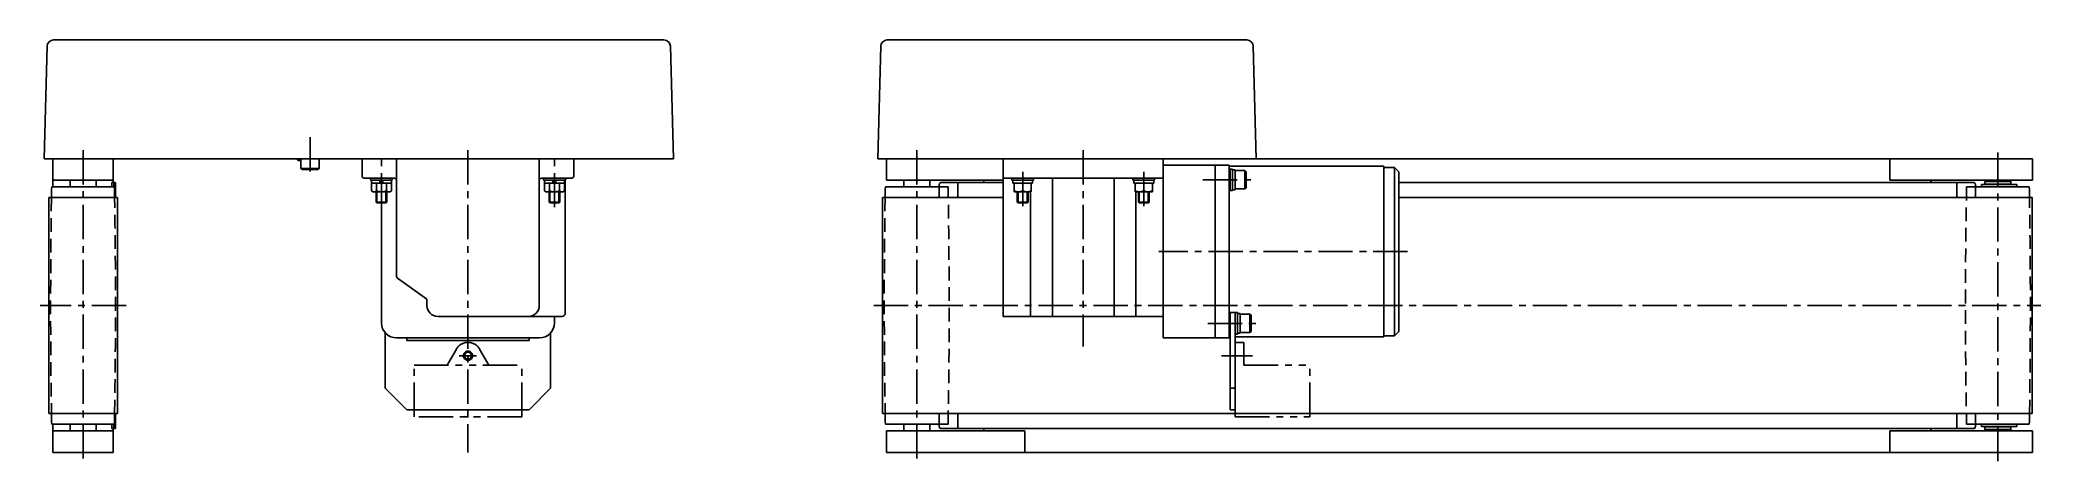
# Model space of a CAD drawing. Extents: x -2 to 1118, y -10 to 642.
# Drawn here: x -2 to 923, y 447 to 642 of the extents above; entities that cross this region are included whole.
import ezdxf

# ---------------------------------------------------------------- set-up
doc = ezdxf.new("R2010")
doc.units = 0
doc.header["$LTSCALE"] = 0.5
for name, pattern in [('CENTER', [50.8, 31.75, -6.35, 6.35, -6.35]), ('DASHED', [19.05, 12.7, -6.35]), ('PHANTOM', [63.5, 31.75, -6.35, 6.35, -6.35, 6.35, -6.35])]:
    doc.linetypes.add(name, pattern=pattern)
for name, color, linetype in [('MSM_CENTER', 1, 'CENTER'), ('MSM_CONTINUOUS', 7, 'CONTINUOUS'), ('MSM_DASHED', 4, 'DASHED'), ('MSM_IMAGINARY', 6, 'PHANTOM'), ('MSM_NARROW', 5, 'CONTINUOUS')]:
    doc.layers.add(name, color=color, linetype=linetype)

msp = doc.modelspace()

# ---------------------------------------------------------------- linework, layer by layer
at = {"layer": 'MSM_CENTER'}
for p, q in [((123, 596.72), (123, 579.72)), ((18, 590.72), (18, 446.72)), ((156, 564.22), (156, 588.72)), ((196, 590.72), (196, 450.65)), ((236, 564.22), (236, 588.72)), ((403.52, 590.72), (403.52, 446.72)), ((480.52, 590.72), (480.52, 499.72)), ((903.52, 446.72), (903.52, 590.72)), ((452.52, 564.72), (452.52, 581.72)), ((508.52, 564.72), (508.52, 581.72)), ((535.83, 576.96), (559.83, 576.96)), ((630.52, 543.72), (515.52, 543.72)), ((37.9, 518.72), (-1.9, 518.72)), ((383.62, 518.72), (923.42, 518.72)), ((538.13, 510.49), (562.13, 510.49)), ((200, 495.49), (192, 495.49)), ((558.82, 495.49), (544.52, 495.49))]:
    msp.add_line(p, q, dxfattribs=at)
at = {"layer": 'MSM_CONTINUOUS'}
for p, q in [((1.36, 638.8), (0, 586.72)), ((286.64, 641.72), (4.36, 641.72)), ((289.64, 638.8), (291, 586.72)), ((385.52, 586.72), (386.89, 638.8)), ((389.89, 641.72), (556.16, 641.72)), ((560.52, 586.72), (559.16, 638.8)), ((291, 586.72), (0, 586.72)), ((4, 586.72), (4, 573.72)), ((32, 575.72), (32, 586.72)), ((117, 586.72), (117, 586.46)), ((117.54, 585.92), (117, 586.46)), ((117, 586.46), (118.75, 586.46)), ((118.75, 585.92), (117.54, 585.92)), ((118.75, 586.72), (118.75, 582.22)), ((127.25, 586.72), (127.25, 582.22)), ((147, 586.72), (147, 578.72)), ((163, 532.24), (163, 586.72)), ((229, 586.72), (229, 518.72)), ((245, 578.72), (245, 586.72)), ((919.52, 586.72), (385.52, 586.72)), ((389.52, 586.72), (389.52, 576.72)), ((443.52, 513.72), (443.52, 586.72)), ((517.52, 503.72), (517.52, 586.72)), ((517.52, 583.72), (548.02, 583.72)), ((541.52, 503.72), (541.52, 583.72)), ((548.02, 503.72), (548.02, 583.72)), ((619.52, 583.22), (548.02, 583.22)), ((619.52, 504.22), (619.52, 583.22)), ((853.52, 576.72), (853.52, 586.72)), ((919.52, 586.72), (919.52, 576.72)), ((32.5, 573.72), (3.5, 573.72)), ((32, 576.72), (4, 576.72)), ((12, 576.72), (12, 573.72)), ((24, 576.72), (24, 573.72)), ((31.26, 574.72), (31.26, 573.72)), ((33, 575.72), (31.35, 575.72)), ((32.26, 573.72), (32.26, 574.72)), ((33, 568.72), (33, 575.72)), ((127.25, 582.22), (118.75, 582.22)), ((119.25, 581.72), (118.75, 582.22)), ((126.75, 581.72), (119.25, 581.72)), ((126.75, 581.72), (127.25, 582.22)), ((148, 577.72), (162, 577.72)), ((151, 576.72), (151, 577.72)), ((151, 576.72), (161, 576.72)), ((151.38, 575.42), (151.38, 571.78)), ((151.38, 575.42), (160.62, 575.42)), ((151.4, 575.42), (151.4, 576.72)), ((153.69, 571.78), (153.69, 575.42)), ((155.14, 575.42), (155.42, 576.72)), ((156.47, 575.42), (156.75, 576.72)), ((158.31, 575.42), (158.31, 571.78)), ((160.6, 575.42), (160.6, 576.72)), ((160.62, 571.78), (160.62, 575.42)), ((161, 576.72), (161, 577.72)), ((230, 577.72), (244, 577.72)), ((231, 576.72), (231, 577.72)), ((231, 576.72), (241, 576.72)), ((231.38, 575.42), (240.62, 575.42)), ((231.38, 575.42), (231.38, 571.78)), ((231.4, 575.42), (231.4, 576.72)), ((233.69, 571.78), (233.69, 575.42)), ((235.14, 575.42), (235.42, 576.72)), ((236.47, 575.42), (236.75, 576.72)), ((238.31, 575.42), (238.31, 571.78)), ((240.6, 575.42), (240.6, 576.72)), ((240.62, 571.78), (240.62, 575.42)), ((241, 576.72), (241, 577.72)), ((241, 515.22), (241, 576.72)), ((413.97, 573.72), (389.02, 573.72)), ((443.52, 576.72), (389.52, 576.72)), ((397.52, 576.72), (397.52, 573.72)), ((409.52, 576.72), (409.52, 573.72)), ((413.97, 568.72), (413.97, 574.72)), ((414.97, 575.72), (443.52, 575.72)), ((422.48, 568.72), (422.48, 575.72)), ((434.52, 576.72), (434.52, 575.72)), ((443.52, 577.72), (517.52, 577.72)), ((447.52, 576.72), (447.52, 577.72)), ((447.52, 576.72), (457.52, 576.72)), ((447.92, 575.42), (447.92, 576.72)), ((447.92, 575.42), (457.12, 575.42)), ((448.52, 571.42), (448.52, 575.42)), ((452.52, 571.78), (452.52, 575.42)), ((456.52, 575.42), (456.52, 571.42)), ((457.12, 575.42), (457.12, 576.72)), ((457.52, 576.72), (457.52, 577.72)), ((466.26, 513.72), (466.26, 577.72)), ((494.79, 513.72), (494.79, 577.72)), ((503.52, 576.72), (503.52, 577.72)), ((503.52, 576.72), (513.52, 576.72)), ((503.92, 575.42), (503.92, 576.72)), ((503.92, 575.42), (513.12, 575.42)), ((504.52, 571.42), (504.52, 575.42)), ((508.52, 571.78), (508.52, 575.42)), ((512.52, 575.42), (512.52, 571.42)), ((513.12, 575.42), (513.12, 576.72)), ((513.52, 576.72), (513.52, 577.72)), ((549.52, 581.96), (548.02, 581.96)), ((548.52, 571.96), (548.52, 581.96)), ((549.52, 571.96), (549.52, 581.96)), ((550.82, 581.56), (549.52, 581.56)), ((550.83, 572.36), (550.83, 581.56)), ((550.83, 581.21), (555.33, 581.21)), ((555.83, 580.71), (555.33, 581.21)), ((555.33, 581.21), (555.33, 572.71)), ((555.83, 580.71), (555.83, 573.21)), ((624.52, 582.72), (619.52, 582.72)), ((624.52, 582.72), (624.52, 504.72)), ((626.52, 580.72), (624.52, 582.72)), ((626.52, 506.72), (626.52, 580.72)), ((626.52, 575.72), (892.08, 575.72)), ((853.52, 576.72), (919.52, 576.72)), ((872.52, 575.72), (872.52, 576.72)), ((884.57, 568.72), (884.57, 575.72)), ((893.08, 568.72), (893.08, 574.72)), ((918.02, 573.72), (893.08, 573.72)), ((895.87, 574.72), (912.27, 574.72)), ((895.87, 574.72), (895.87, 573.72)), ((897.72, 576.37), (897.52, 576.17)), ((897.52, 576.17), (909.52, 576.17)), ((897.52, 576.17), (897.52, 574.87)), ((897.52, 574.87), (909.52, 574.87)), ((897.72, 576.37), (909.32, 576.37)), ((897.77, 574.87), (897.77, 574.72)), ((899.52, 576.37), (899.52, 576.72)), ((907.52, 576.37), (907.52, 576.72)), ((909.27, 574.87), (909.27, 574.72)), ((909.32, 576.37), (909.52, 576.17)), ((909.32, 576.37), (909.52, 576.17)), ((909.52, 576.17), (909.52, 574.87)), ((912.27, 574.72), (912.27, 573.72)), ((2.1, 468.72), (2.1, 568.72)), ((2.1, 568.72), (33.9, 568.72)), ((33.9, 468.72), (33.9, 568.72)), ((152, 571.42), (151.38, 571.78)), ((152, 571.42), (160, 571.42)), ((153.5, 571.42), (153.5, 566.65)), ((153.93, 566.22), (153.5, 566.65)), ((153.5, 566.65), (158.5, 566.65)), ((153.93, 566.22), (158.07, 566.22)), ((156, 510.72), (156, 566.22)), ((158.07, 566.22), (158.5, 566.65)), ((158.5, 571.42), (158.5, 566.65)), ((160, 571.42), (160.62, 571.78)), ((232, 571.42), (231.38, 571.78)), ((232, 571.42), (240, 571.42)), ((233.5, 571.42), (233.5, 566.65)), ((233.93, 566.22), (233.5, 566.65)), ((233.5, 566.65), (238.5, 566.65)), ((233.93, 566.22), (238.07, 566.22)), ((238.07, 566.22), (238.5, 566.65)), ((238.5, 571.42), (238.5, 566.65)), ((240, 571.42), (240.62, 571.78)), ((387.62, 468.72), (387.62, 568.72)), ((443.52, 568.72), (387.62, 568.72)), ((448.52, 571.42), (456.52, 571.42)), ((450.02, 571.42), (450.02, 566.65)), ((450.46, 566.22), (450.02, 566.65)), ((450.02, 566.65), (455.02, 566.65)), ((450.46, 566.22), (454.59, 566.22)), ((454.59, 566.22), (455.02, 566.65)), ((455.02, 571.42), (455.02, 566.65)), ((456.19, 513.72), (456.19, 571.42)), ((504.52, 571.42), (512.52, 571.42)), ((504.86, 513.72), (504.86, 571.42)), ((506.02, 571.42), (506.02, 566.65)), ((506.46, 566.22), (506.02, 566.65)), ((506.02, 566.65), (511.02, 566.65)), ((506.46, 566.22), (510.59, 566.22)), ((510.59, 566.22), (511.02, 566.65)), ((511.02, 571.42), (511.02, 566.65)), ((549.52, 571.96), (548.02, 571.96)), ((550.82, 572.36), (549.52, 572.36)), ((550.83, 572.71), (555.33, 572.71)), ((555.83, 573.21), (555.33, 572.71)), ((919.42, 568.72), (626.52, 568.72)), ((919.42, 468.72), (919.42, 568.72)), ((163.42, 531.42), (177, 521.72)), ((177, 521.72), (177, 518.72)), ((182, 513.72), (239.5, 513.72)), ((236, 513.72), (236, 510.72)), ((443.52, 513.72), (517.52, 513.72)), ((551.82, 515.49), (548.02, 515.49)), ((548.52, 515.49), (548.52, 470.49)), ((550.82, 510.49), (548.52, 510.49)), ((550.82, 515.49), (550.82, 470.49)), ((551.82, 505.49), (551.82, 515.49)), ((553.12, 515.09), (551.82, 515.09)), ((553.13, 505.89), (553.13, 515.09)), ((553.13, 514.74), (557.63, 514.74)), ((558.13, 514.24), (557.63, 514.74)), ((557.63, 514.74), (557.63, 506.24)), ((558.13, 514.24), (558.13, 506.74)), ((157.77, 506.07), (157.77, 480.49)), ((163, 503.72), (229, 503.72)), ((167.77, 503.72), (167.77, 502.49)), ((167.77, 502.49), (224.23, 502.49)), ((224.23, 503.72), (224.23, 502.49)), ((234.23, 506.07), (234.23, 480.49)), ((517.52, 503.72), (548.02, 503.72)), ((548.52, 505.49), (548.02, 505.49)), ((548.52, 504.22), (548.02, 504.22)), ((551.82, 505.49), (550.82, 505.49)), ((619.52, 504.22), (550.82, 504.22)), ((553.12, 505.89), (551.82, 505.89)), ((553.13, 506.24), (557.63, 506.24)), ((558.13, 506.74), (557.63, 506.24)), ((624.52, 504.72), (619.52, 504.72)), ((624.52, 504.72), (626.52, 506.72)), ((157.77, 480.49), (167.77, 470.49)), ((234.23, 480.49), (224.23, 470.49)), ((550.82, 480.49), (548.52, 480.49)), ((2.1, 468.72), (33.9, 468.72)), ((32.5, 463.72), (3.5, 463.72)), ((4, 450.72), (4, 463.72)), ((12, 460.72), (12, 463.72)), ((24, 460.72), (24, 463.72)), ((31.26, 462.72), (31.26, 463.72)), ((32.26, 463.72), (32.26, 462.72)), ((33, 461.72), (33, 468.72)), ((167.77, 470.49), (224.23, 470.49)), ((919.42, 468.72), (387.62, 468.72)), ((413.97, 463.72), (389.02, 463.72)), ((397.52, 460.72), (397.52, 463.72)), ((409.52, 460.72), (409.52, 463.72)), ((413.97, 468.72), (413.97, 462.72)), ((422.48, 468.72), (422.48, 461.72)), ((550.82, 470.49), (548.52, 470.49)), ((884.57, 468.72), (884.57, 461.72)), ((893.08, 468.72), (893.08, 462.72)), ((918.02, 463.72), (893.08, 463.72)), ((895.87, 462.72), (895.87, 463.72)), ((895.87, 462.72), (912.27, 462.72)), ((897.77, 462.57), (897.77, 462.72)), ((909.27, 462.57), (909.27, 462.72)), ((912.27, 462.72), (912.27, 463.72)), ((32, 460.72), (4, 460.72)), ((33, 461.72), (31.35, 461.72)), ((32, 450.72), (32, 461.72)), ((389.52, 450.72), (389.52, 460.72)), ((453.52, 460.72), (389.52, 460.72)), ((414.97, 461.72), (892.08, 461.72)), ((434.52, 460.72), (434.52, 461.72)), ((453.52, 450.72), (453.52, 460.72)), ((853.52, 460.72), (919.52, 460.72)), ((853.52, 450.72), (853.52, 460.72)), ((872.52, 461.72), (872.52, 460.72)), ((897.52, 462.57), (909.52, 462.57)), ((897.52, 461.27), (897.52, 462.57)), ((897.52, 461.27), (909.52, 461.27)), ((897.72, 461.07), (897.52, 461.27)), ((897.72, 461.07), (909.32, 461.07)), ((899.52, 460.72), (899.52, 461.07)), ((907.52, 460.72), (907.52, 461.07)), ((909.32, 461.07), (909.52, 461.27)), ((909.52, 461.27), (909.52, 462.57)), ((919.52, 450.72), (919.52, 460.72)), ((4, 450.72), (32, 450.72)), ((389.52, 450.72), (919.52, 450.72))]:
    msp.add_line(p, q, dxfattribs=at)
for radius in [2, 1.62]:
    msp.add_circle((196, 495.49), radius, dxfattribs=at)
for centre, radius, start, end in [((4.36, 638.72), 3, 90, 178.5), ((286.64, 638.72), 3, 1.5, 90), ((389.89, 638.72), 3, 90, 178.5), ((556.16, 638.72), 3, 1.5, 90), ((3028.25, 518.72), 3025.25, 178.95829, 179.053), ((37.31, 574.7), 6.05, 170.25715, 179.78077), ((38.3, 574.7), 6.05, 170.25715, 179.78077), ((-2992.25, 518.72), 3025.25, 0.947, 1.04171), ((148, 578.72), 1, 180, 270), ((162, 576.72), 1, 0, 90), ((230, 576.72), 1, 90, 180), ((242, 576.72), 1, 90, 180), ((244, 578.72), 1, 270, 0), ((3413.77, 518.72), 3025.25, 178.95829, 179.053), ((414.97, 574.72), 1, 90, 180), ((892.08, 574.72), 1, 0, 90), ((-2106.73, 518.72), 3025.25, 0.947, 1.04171), ((152.54, 573.47), 2.04, 244.38425, 304.38425), ((156, 579.06), 7.64, 252.41205, 287.58795), ((159.46, 573.47), 2.04, 235.61575, 295.61575), ((232.54, 573.47), 2.04, 244.38425, 304.38425), ((236, 579.06), 7.64, 252.41205, 287.58795), ((239.46, 573.47), 2.04, 235.61575, 295.61575), ((450.52, 577.2), 5.78, 249.74384, 290.25616), ((454.52, 577.2), 5.78, 249.74384, 290.25616), ((506.52, 577.2), 5.78, 249.74384, 290.25616), ((510.52, 577.2), 5.78, 249.74384, 290.25616), ((164, 532.24), 1, 180, 234.46232), ((182, 518.72), 5, 180, 270), ((224, 518.72), 5, 270, 0), ((163, 510.72), 7, 180, 270), ((229, 510.72), 7, 270, 0), ((239.5, 515.22), 1.5, 270, 0), ((3028.25, 518.72), 3025.25, 180.947, 181.04171), ((37.31, 462.74), 6.05, 180.21923, 189.74285), ((38.3, 462.74), 6.05, 180.21923, 189.74285), ((-2992.25, 518.72), 3025.25, 358.95829, 359.053), ((3413.77, 518.72), 3025.25, 180.947, 181.04171), ((414.97, 462.72), 1, 180, 270), ((892.08, 462.72), 1, 270, 0), ((-2106.73, 518.72), 3025.25, 358.95829, 359.053)]:
    msp.add_arc(centre, radius, start, end, dxfattribs=at)
at = {"layer": 'MSM_DASHED'}
for p, q in [((413.97, 573.72), (418.02, 573.72)), ((893.08, 573.72), (889.02, 573.72)), ((413.97, 463.72), (418.02, 463.72)), ((893.08, 463.72), (889.02, 463.72))]:
    msp.add_line(p, q, dxfattribs=at)
for centre, start, end in [((-2606.73, 518.72), 358.95829, 1.04171), ((3913.77, 518.72), 178.95829, 181.04171), ((3028.25, 518.72), 179.053, 180.947), ((-2992.25, 518.72), 359.053, 0.947), ((3413.77, 518.72), 179.053, 180.947), ((-2106.73, 518.72), 359.053, 0.947)]:
    msp.add_arc(centre, 3025.25, start, end, dxfattribs=at)
at = {"layer": 'MSM_IMAGINARY'}
for p, q in [((550.82, 501.69), (554.82, 501.69)), ((554.82, 491.19), (554.82, 501.69)), ((171.15, 467.19), (171.15, 491.19)), ((171.15, 491.19), (220.85, 491.19)), ((190.63, 498.59), (186.36, 491.19)), ((201.37, 498.59), (205.64, 491.19)), ((220.85, 467.19), (220.85, 491.19)), ((554.82, 491.19), (585.32, 491.19)), ((585.32, 467.19), (585.32, 491.19)), ((220.85, 467.19), (171.15, 467.19)), ((550.82, 467.19), (550.82, 470.49)), ((550.82, 467.19), (585.32, 467.19))]:
    msp.add_line(p, q, dxfattribs=at)
msp.add_circle((196, 495.49), 2.15, dxfattribs=at)
msp.add_arc((196, 495.49), 6.2, 30, 150, dxfattribs=at)
at = {"layer": 'MSM_NARROW'}
for p, q in [((117.54, 586.72), (117.54, 585.92)), ((153.93, 571.42), (153.93, 566.22)), ((158.07, 571.42), (158.07, 566.22)), ((233.93, 571.42), (233.93, 566.22)), ((238.07, 571.42), (238.07, 566.22)), ((450.46, 571.42), (450.46, 566.22)), ((454.59, 571.42), (454.59, 566.22)), ((506.46, 571.42), (506.46, 566.22)), ((510.59, 571.42), (510.59, 566.22))]:
    msp.add_line(p, q, dxfattribs=at)

doc.saveas('drawing.dxf')
